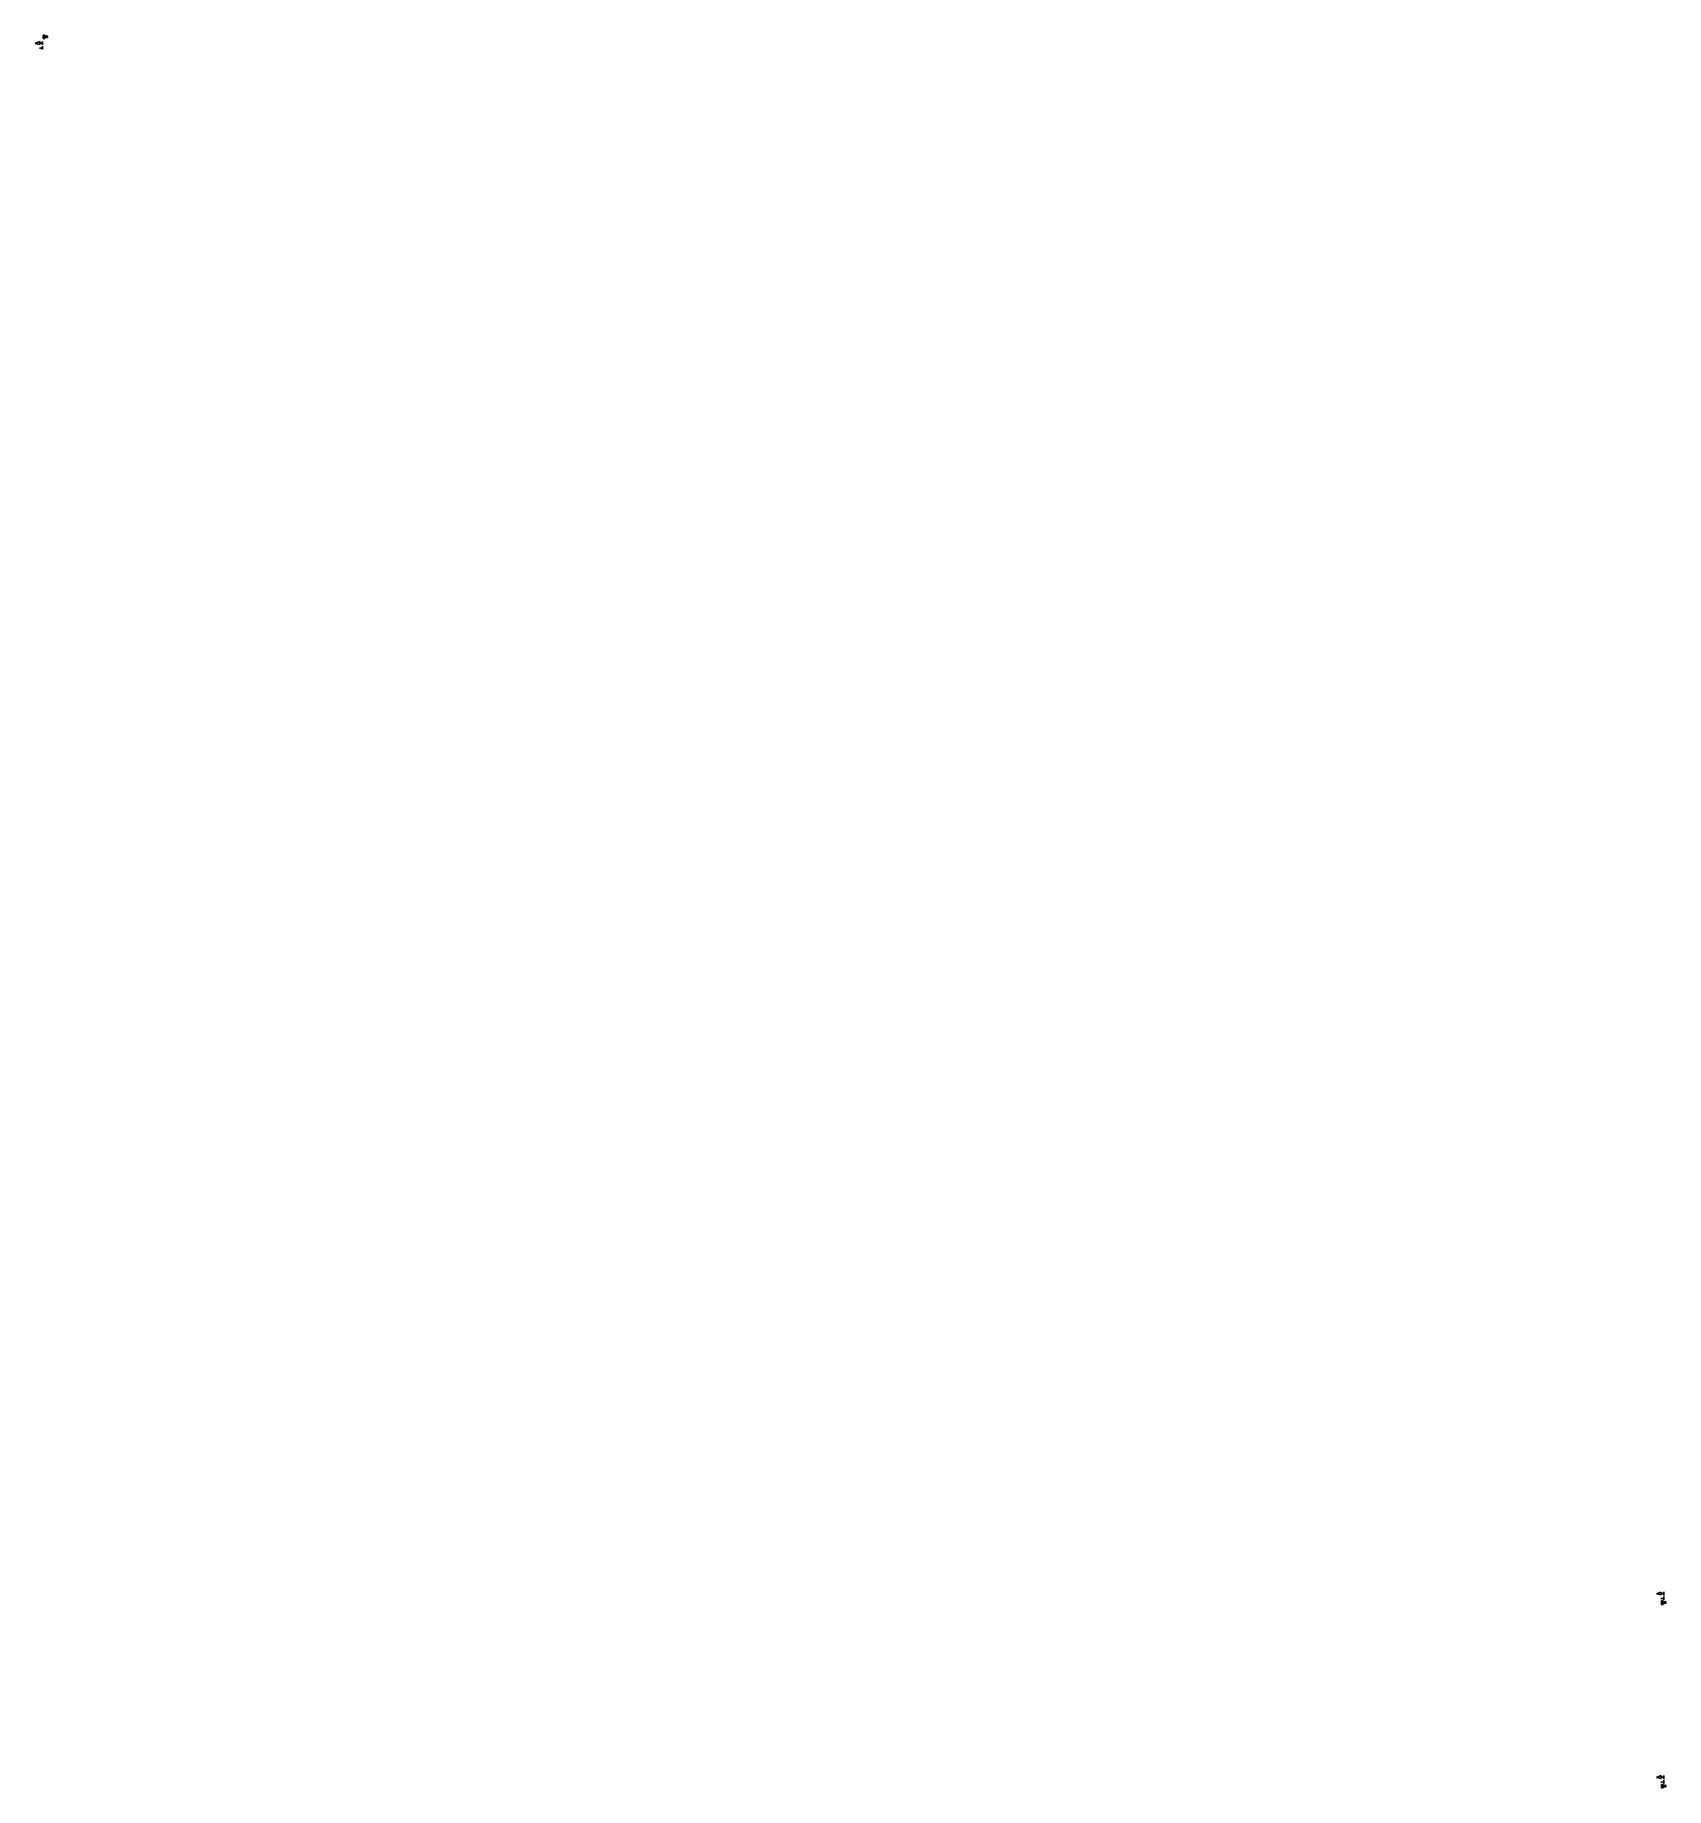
# Model space of a CAD drawing. Extents: x -2017610 to 288295, y -481381 to 250994.
# Drawn here: x -962582 to -755772, y -294490 to -72228 of the extents above; entities that cross this region are included whole.
import ezdxf

# ---------------------------------------------------------------- set-up
doc = ezdxf.new("R2010")
doc.units = 0
doc.header["$LTSCALE"] = 7
doc.header["$MEASUREMENT"] = 0
doc.layers.add('DIM', color=1, linetype='CONTINUOUS')

msp = doc.modelspace()

# ---------------------------------------------------------------- linework, layer by layer
at = {"layer": 'DIM', "color": 4}
for p, q in [((-962582.2, -73304.9), (-961996.4, -73061.1)), ((-961991.2, -73427.3), (-962582.2, -73304.9)), ((-961991.2, -73427.3), (-961996.4, -73061.1)), ((-961610.8, -73250.2), (-961993.6, -73255.7)), ((-961622.4, -73040), (-961622.4, -73480)), ((-961536.1, -72230), (-961536.1, -72666)), ((-961351.9, -72230), (-961536.1, -72230)), ((-961536.1, -72666), (-961351.9, -72666)), ((-961536.1, -72666), (-961527.2, -72666)), ((-961531.4, -72665.3), (-961531.4, -72229.4)), ((-961527.2, -72666), (-961527.2, -72230)), ((-961524.3, -72666), (-961524.3, -72230)), ((-961521.9, -72666), (-961521.9, -72230)), ((-961521.9, -72666), (-961490.9, -72666)), ((-961517.6, -72666), (-961517.6, -72230)), ((-961513.6, -72666), (-961513.6, -72230)), ((-961510.2, -72666), (-961510.2, -72230)), ((-961506.5, -72666), (-961506.5, -72230)), ((-961502.3, -72666), (-961502.3, -72230)), ((-961500.9, -72666), (-961500.9, -72230)), ((-961496.6, -72666), (-961496.6, -72230)), ((-961493.9, -72666), (-961493.9, -72229.5)), ((-961490.9, -72666), (-961490.9, -72229.5)), ((-961486.9, -72666), (-961486.9, -72230)), ((-961486.4, -72663.6), (-961486.4, -72227.6)), ((-961483.8, -72666), (-961483.8, -72230)), ((-961481, -72665.3), (-961481, -72229.4)), ((-961477.3, -72666), (-961477.3, -72230)), ((-961473.4, -72666), (-961473.4, -72230)), ((-961469.2, -72666), (-961469.2, -72230)), ((-961465.6, -72666), (-961465.6, -72229.5)), ((-961462, -72666), (-961462, -72229.5)), ((-961459.1, -72664.7), (-961459.1, -72230)), ((-961454.9, -72666), (-961454.9, -72230)), ((-961451.4, -72666), (-961451.4, -72230)), ((-961448.4, -72666), (-961448.4, -72230)), ((-961446.3, -72666), (-961446.3, -72230)), ((-961442.7, -72666), (-961442.7, -72230)), ((-961439.3, -72666), (-961439.3, -72230)), ((-961435.6, -72665.3), (-961435.6, -72229.4)), ((-961433.6, -72666), (-961433.6, -72230)), ((-961430.6, -72666), (-961430.6, -72230)), ((-961427.6, -72666), (-961427.6, -72230)), ((-961426, -72665.6), (-961426, -72229.6)), ((-961424.9, -72666), (-961424.9, -72230)), ((-961423.6, -72664.6), (-961423.6, -72230)), ((-961422, -72665.3), (-961422, -72230)), ((-961420.5, -72665.7), (-961420.5, -72230)), ((-961419.2, -72666), (-961419.2, -72230)), ((-961418.1, -72666), (-961418.1, -72230)), ((-961416.9, -72666.1), (-961416.9, -72230)), ((-961415.5, -72666), (-961415.5, -72233.4)), ((-961414.5, -72666), (-961414.5, -72233.4)), ((-961413, -72666.6), (-961413, -72234)), ((-961411.4, -72665.8), (-961411.4, -72233.3)), ((-961410.3, -72665.8), (-961410.3, -72233.3)), ((-961408.7, -72666), (-961408.7, -72233.4)), ((-961407, -72666.1), (-961407, -72233.6)), ((-961405.6, -72666), (-961405.6, -72230)), ((-961404.1, -72665.6), (-961404.1, -72229.6)), ((-961403, -72665.7), (-961403, -72229.8)), ((-961402, -72666), (-961402, -72230)), ((-961400.5, -72666.2), (-961400.5, -72230.3)), ((-961399.6, -72666.2), (-961399.6, -72230.3)), ((-961398.9, -72666.6), (-961398.9, -72230.6)), ((-961397.6, -72666), (-961397.6, -72230)), ((-961396.5, -72666), (-961396.5, -72230)), ((-961395.2, -72666), (-961395.2, -72230)), ((-961394, -72666), (-961394, -72230)), ((-961393.1, -72665.7), (-961393.1, -72229.8)), ((-961392.4, -72666), (-961392.4, -72230)), ((-961391.4, -72665.8), (-961391.4, -72229.9)), ((-961390.5, -72666), (-961390.5, -72230)), ((-961389.6, -72666), (-961389.6, -72230)), ((-961388.6, -72665.6), (-961388.6, -72230)), ((-961387.4, -72666), (-961387.4, -72230)), ((-961386.5, -72666), (-961386.5, -72230)), ((-961385.2, -72666.3), (-961385.2, -72230)), ((-961383.3, -72667.7), (-961383.3, -72231.8)), ((-961381.5, -72669.5), (-961381.5, -72233.6)), ((-961380, -72668.3), (-961380, -72232.3)), ((-961378.7, -72669.1), (-961378.7, -72233.2)), ((-961376.1, -72669.5), (-961376.1, -72233.6)), ((-961374.3, -72668.7), (-961374.3, -72232.8)), ((-961372.6, -72669.5), (-961372.6, -72233.6)), ((-961370.4, -72669.5), (-961370.4, -72233.6)), ((-961368.7, -72669.5), (-961368.7, -72233.6)), ((-961367.2, -72665.2), (-961367.2, -72229.3)), ((-961365.5, -72665.2), (-961365.5, -72229.3)), ((-961363.6, -72671.3), (-961363.6, -72235.4)), ((-961363.2, -72671.8), (-961363.2, -72235.9)), ((-961361.4, -72671.3), (-961361.4, -72235.4)), ((-961360.1, -72670.9), (-961360.1, -72235)), ((-961358.2, -72669.5), (-961358.2, -72233.6)), ((-961356, -72666), (-961356, -72230)), ((-961618.7, -73875.7), (-962001.5, -73881.1)), ((-961622.4, -73620), (-961622.4, -74060)), ((-756982.2, -269893.7), (-756396.4, -269649.9)), ((-756391.2, -270016.1), (-756982.2, -269893.7)), ((-756018.7, -270464.4), (-756401.5, -270469.9)), ((-756391.2, -270016.1), (-756396.4, -269649.9)), ((-756010.8, -269839), (-756393.6, -269844.5)), ((-756322.3, -270778.3), (-756322.3, -271214.2)), ((-756138.1, -270778.3), (-756322.3, -270778.3)), ((-756317.6, -271213.6), (-756317.6, -270777.7)), ((-756313.4, -271214.2), (-756313.4, -270778.3)), ((-756310.5, -271214.2), (-756310.5, -270778.3)), ((-756308.1, -271214.2), (-756308.1, -270778.3)), ((-756303.8, -271214.2), (-756303.8, -270778.3)), ((-756299.8, -271214.2), (-756299.8, -270778.3)), ((-756296.4, -271214.2), (-756296.4, -270778.3)), ((-756292.7, -271214.2), (-756292.7, -270778.3)), ((-756288.5, -271214.2), (-756288.5, -270778.3)), ((-756287.1, -271214.2), (-756287.1, -270778.3)), ((-756282.8, -271214.2), (-756282.8, -270778.3)), ((-756280.1, -271214.2), (-756280.1, -270777.8)), ((-756277.1, -271214.2), (-756277.1, -270777.8)), ((-756273.1, -271214.2), (-756273.1, -270778.3)), ((-756272.6, -271211.8), (-756272.6, -270775.9)), ((-756270, -271214.2), (-756270, -270778.3)), ((-756267.2, -271213.6), (-756267.2, -270777.7)), ((-756263.5, -271214.2), (-756263.5, -270778.3)), ((-756259.6, -271214.2), (-756259.6, -270778.3)), ((-756255.4, -271214.2), (-756255.4, -270778.3)), ((-756251.8, -271214.2), (-756251.8, -270777.8)), ((-756248.2, -271214.2), (-756248.2, -270777.8)), ((-756245.3, -271213), (-756245.3, -270778.3)), ((-756241.1, -271214.2), (-756241.1, -270778.3)), ((-756237.6, -271214.2), (-756237.6, -270778.3)), ((-756234.6, -271214.2), (-756234.6, -270778.3)), ((-756232.5, -271214.2), (-756232.5, -270778.3)), ((-756228.9, -271214.2), (-756228.9, -270778.3)), ((-756225.5, -271214.2), (-756225.5, -270778.3)), ((-756221.8, -271213.6), (-756221.8, -270777.7)), ((-756219.8, -271214.2), (-756219.8, -270778.3)), ((-756216.8, -271214.2), (-756216.8, -270778.3)), ((-756213.8, -271214.2), (-756213.8, -270778.3)), ((-756212.2, -271213.8), (-756212.2, -270777.9)), ((-756211.1, -271214.2), (-756211.1, -270778.3)), ((-756209.8, -271212.8), (-756209.8, -270778.3)), ((-756208.2, -271213.6), (-756208.2, -270778.3)), ((-756206.7, -271213.9), (-756206.7, -270778.3)), ((-756205.4, -271214.2), (-756205.4, -270778.3)), ((-756204.3, -271214.2), (-756204.3, -270778.3)), ((-756203.1, -271214.3), (-756203.1, -270778.3)), ((-756201.7, -271214.2), (-756201.7, -270781.7)), ((-756200.7, -271214.2), (-756200.7, -270781.7)), ((-756199.2, -271214.8), (-756199.2, -270782.3)), ((-756197.6, -271214.1), (-756197.6, -270781.5)), ((-756196.5, -271214.1), (-756196.5, -270781.5)), ((-756194.9, -271214.2), (-756194.9, -270781.7)), ((-756193.2, -271214.3), (-756193.2, -270781.8)), ((-756191.8, -271214.2), (-756191.8, -270778.3)), ((-756190.3, -271213.8), (-756190.3, -270777.9)), ((-756189.2, -271213.9), (-756189.2, -270778)), ((-756188.2, -271214.2), (-756188.2, -270778.3)), ((-756186.7, -271214.4), (-756186.7, -270778.5)), ((-756185.8, -271214.4), (-756185.8, -270778.5)), ((-756185.1, -271214.8), (-756185.1, -270778.9)), ((-756183.8, -271214.2), (-756183.8, -270778.3)), ((-756182.7, -271214.2), (-756182.7, -270778.3)), ((-756181.4, -271214.2), (-756181.4, -270778.3)), ((-756180.2, -271214.2), (-756180.2, -270778.3)), ((-756179.3, -271213.9), (-756179.3, -270778)), ((-756178.6, -271214.2), (-756178.6, -270778.3)), ((-756177.6, -271214.1), (-756177.6, -270778.2)), ((-756176.7, -271214.2), (-756176.7, -270778.3)), ((-756175.8, -271214.2), (-756175.8, -270778.3)), ((-756174.8, -271213.8), (-756174.8, -270778.3)), ((-756173.6, -271214.2), (-756173.6, -270778.3)), ((-756172.7, -271214.3), (-756172.7, -270778.3)), ((-756171.4, -271214.5), (-756171.4, -270778.3)), ((-756169.5, -271216), (-756169.5, -270780.1)), ((-756167.7, -271217.8), (-756167.7, -270781.9)), ((-756166.2, -271216.5), (-756166.2, -270780.6)), ((-756164.9, -271217.4), (-756164.9, -270781.4)), ((-756162.3, -271217.8), (-756162.3, -270781.9)), ((-756160.5, -271216.9), (-756160.5, -270781)), ((-756158.8, -271217.8), (-756158.8, -270781.9)), ((-756156.6, -271217.8), (-756156.6, -270781.9)), ((-756154.9, -271217.8), (-756154.9, -270781.9)), ((-756153.4, -271213.4), (-756153.4, -270777.5)), ((-756151.7, -271213.4), (-756151.7, -270777.5)), ((-756149.8, -271219.6), (-756149.8, -270783.7)), ((-756149.4, -271220), (-756149.4, -270784.1)), ((-756147.6, -271219.6), (-756147.6, -270783.7)), ((-756146.3, -271219.1), (-756146.3, -270783.2)), ((-756144.4, -271217.8), (-756144.4, -270781.9)), ((-756142.2, -271214.2), (-756142.2, -270778.3)), ((-756022.4, -269628.8), (-756022.4, -270068.8)), ((-756022.4, -270208.8), (-756022.4, -270648.8)), ((-756322.3, -271214.2), (-756138.1, -271214.2)), ((-756322.3, -271214.2), (-756313.4, -271214.2)), ((-756308.1, -271214.2), (-756277.1, -271214.2)), ((-756982.2, -293163.7), (-756396.4, -292919.9)), ((-756391.2, -293286.1), (-756982.2, -293163.7)), ((-756391.2, -293286.1), (-756396.4, -292919.9)), ((-756010.8, -293109), (-756393.6, -293114.5)), ((-756022.4, -292898.8), (-756022.4, -293338.8)), ((-756018.7, -293734.4), (-756401.5, -293739.9)), ((-756322.3, -294048.3), (-756322.3, -294484.2)), ((-756138.1, -294048.3), (-756322.3, -294048.3)), ((-756322.3, -294484.2), (-756138.1, -294484.2)), ((-756322.3, -294484.2), (-756313.4, -294484.2)), ((-756317.6, -294483.6), (-756317.6, -294047.7)), ((-756313.4, -294484.2), (-756313.4, -294048.3)), ((-756310.5, -294484.2), (-756310.5, -294048.3)), ((-756308.1, -294484.2), (-756308.1, -294048.3)), ((-756308.1, -294484.2), (-756277.1, -294484.2)), ((-756303.8, -294484.2), (-756303.8, -294048.3)), ((-756299.8, -294484.2), (-756299.8, -294048.3)), ((-756296.4, -294484.2), (-756296.4, -294048.3)), ((-756292.7, -294484.2), (-756292.7, -294048.3)), ((-756288.5, -294484.2), (-756288.5, -294048.3)), ((-756287.1, -294484.2), (-756287.1, -294048.3)), ((-756282.8, -294484.2), (-756282.8, -294048.3)), ((-756280.1, -294484.2), (-756280.1, -294047.8)), ((-756277.1, -294484.2), (-756277.1, -294047.8)), ((-756273.1, -294484.2), (-756273.1, -294048.3)), ((-756272.6, -294481.8), (-756272.6, -294045.9)), ((-756270, -294484.2), (-756270, -294048.3)), ((-756267.2, -294483.6), (-756267.2, -294047.7)), ((-756263.5, -294484.2), (-756263.5, -294048.3)), ((-756259.6, -294484.2), (-756259.6, -294048.3)), ((-756255.4, -294484.2), (-756255.4, -294048.3)), ((-756251.8, -294484.2), (-756251.8, -294047.8)), ((-756248.2, -294484.2), (-756248.2, -294047.8)), ((-756245.3, -294483), (-756245.3, -294048.3)), ((-756241.1, -294484.2), (-756241.1, -294048.3)), ((-756237.6, -294484.2), (-756237.6, -294048.3)), ((-756234.6, -294484.2), (-756234.6, -294048.3)), ((-756232.5, -294484.2), (-756232.5, -294048.3)), ((-756228.9, -294484.2), (-756228.9, -294048.3)), ((-756225.5, -294484.2), (-756225.5, -294048.3)), ((-756221.8, -294483.6), (-756221.8, -294047.7)), ((-756219.8, -294484.2), (-756219.8, -294048.3)), ((-756216.8, -294484.2), (-756216.8, -294048.3)), ((-756213.8, -294484.2), (-756213.8, -294048.3)), ((-756212.2, -294483.8), (-756212.2, -294047.9)), ((-756211.1, -294484.2), (-756211.1, -294048.3)), ((-756209.8, -294482.8), (-756209.8, -294048.3)), ((-756208.2, -294483.6), (-756208.2, -294048.3)), ((-756206.7, -294483.9), (-756206.7, -294048.3)), ((-756205.4, -294484.2), (-756205.4, -294048.3)), ((-756204.3, -294484.2), (-756204.3, -294048.3)), ((-756203.1, -294484.3), (-756203.1, -294048.3)), ((-756201.7, -294484.2), (-756201.7, -294051.7)), ((-756200.7, -294484.2), (-756200.7, -294051.7)), ((-756199.2, -294484.8), (-756199.2, -294052.3)), ((-756197.6, -294484.1), (-756197.6, -294051.5)), ((-756196.5, -294484.1), (-756196.5, -294051.5)), ((-756194.9, -294484.2), (-756194.9, -294051.7)), ((-756193.2, -294484.3), (-756193.2, -294051.8)), ((-756191.8, -294484.2), (-756191.8, -294048.3)), ((-756190.3, -294483.8), (-756190.3, -294047.9)), ((-756189.2, -294483.9), (-756189.2, -294048)), ((-756188.2, -294484.2), (-756188.2, -294048.3)), ((-756186.7, -294484.4), (-756186.7, -294048.5)), ((-756185.8, -294484.4), (-756185.8, -294048.5)), ((-756185.1, -294484.8), (-756185.1, -294048.9)), ((-756183.8, -294484.2), (-756183.8, -294048.3)), ((-756182.7, -294484.2), (-756182.7, -294048.3)), ((-756181.4, -294484.2), (-756181.4, -294048.3)), ((-756180.2, -294484.2), (-756180.2, -294048.3)), ((-756179.3, -294483.9), (-756179.3, -294048)), ((-756178.6, -294484.2), (-756178.6, -294048.3)), ((-756177.6, -294484.1), (-756177.6, -294048.2)), ((-756176.7, -294484.2), (-756176.7, -294048.3)), ((-756175.8, -294484.2), (-756175.8, -294048.3)), ((-756174.8, -294483.8), (-756174.8, -294048.3)), ((-756173.6, -294484.2), (-756173.6, -294048.3)), ((-756172.7, -294484.3), (-756172.7, -294048.3)), ((-756171.4, -294484.5), (-756171.4, -294048.3)), ((-756169.5, -294486), (-756169.5, -294050.1)), ((-756167.7, -294487.8), (-756167.7, -294051.9)), ((-756166.2, -294486.5), (-756166.2, -294050.6)), ((-756164.9, -294487.4), (-756164.9, -294051.4)), ((-756162.3, -294487.8), (-756162.3, -294051.9)), ((-756160.5, -294486.9), (-756160.5, -294051)), ((-756158.8, -294487.8), (-756158.8, -294051.9)), ((-756156.6, -294487.8), (-756156.6, -294051.9)), ((-756154.9, -294487.8), (-756154.9, -294051.9)), ((-756153.4, -294483.4), (-756153.4, -294047.5)), ((-756151.7, -294483.4), (-756151.7, -294047.5)), ((-756149.8, -294489.6), (-756149.8, -294053.7)), ((-756149.4, -294490), (-756149.4, -294054.1)), ((-756147.6, -294489.6), (-756147.6, -294053.7)), ((-756146.3, -294489.1), (-756146.3, -294053.2)), ((-756144.4, -294487.8), (-756144.4, -294051.9)), ((-756142.2, -294484.2), (-756142.2, -294048.3)), ((-756022.4, -293478.8), (-756022.4, -293918.8))]:
    msp.add_line(p, q, dxfattribs=at)
for centre in [(-961100.3, -72436.7), (-755886.5, -270985), (-755886.5, -294255)]:
    msp.add_circle(centre, 114.5, dxfattribs=at)

doc.saveas('drawing.dxf')
